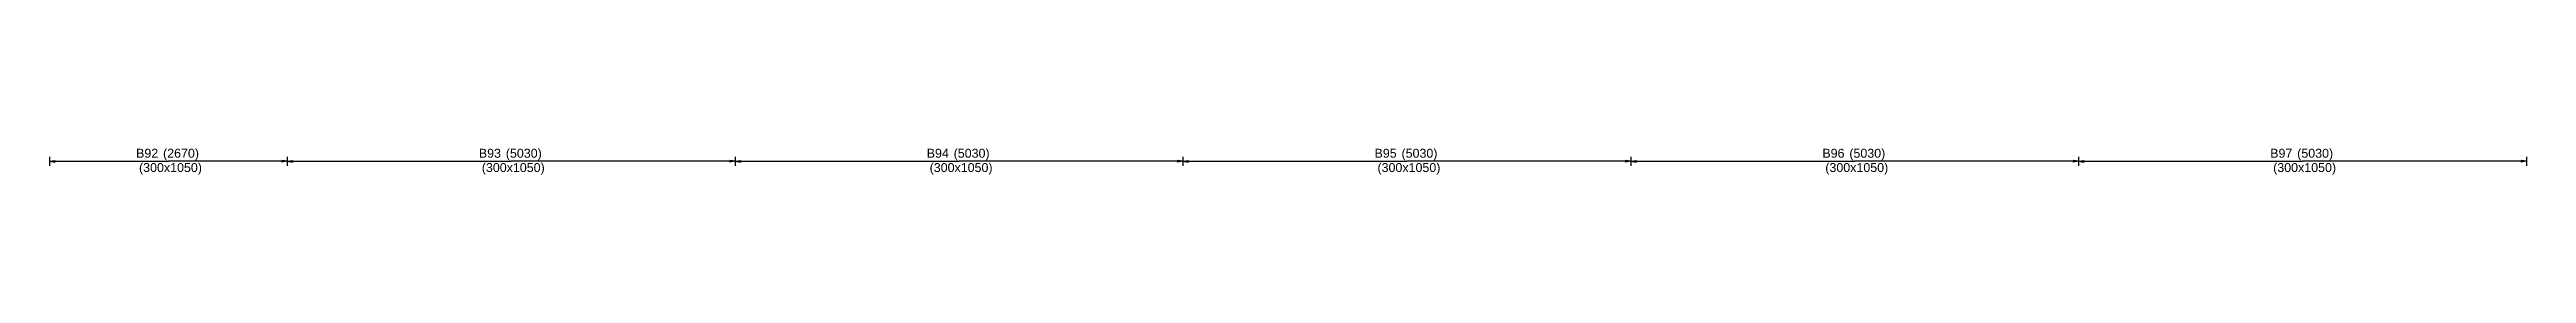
# Model space of a CAD drawing. Extents: x 0 to 98, y 3 to 248.
# Drawn here: x 40.18 to 68, y 122.94 to 123.24 of the extents above; entities that cross this region are included whole.
import ezdxf

# ---------------------------------------------------------------- set-up
doc = ezdxf.new("R2010")
doc.units = 0
for name, color, linetype in [('Beam_Dimensions_LS', 3, 'CONTINUOUS'), ('Beam_NameLS', 6, 'CONTINUOUS'), ('span_dim', 7, 'CONTINUOUS'), ('spanline', 7, 'CONTINUOUS')]:
    doc.layers.add(name, color=color, linetype=linetype)
doc.styles.add('STRUDS_Arial', font='ARIAL.TTF', dxfattribs={"height": 0.04})

msp = doc.modelspace()

# ---------------------------------------------------------------- texts
at = {"layer": 'Beam_Dimensions_LS', "style": 'STRUDS_Arial'}
for p in [(41.185, 122.97), (45.035, 122.97), (50.065, 122.97), (55.095, 122.97), (60.125, 122.97), (65.155, 122.97)]:
    msp.add_text('(300x1050)', height=0.1, dxfattribs=at).set_placement(p)
at = {"layer": 'Beam_NameLS', "style": 'STRUDS_Arial'}
for s, p in [('B92', (41.152, 123.13)), ('B93', (45.002, 123.13)), ('B94', (50.032, 123.13)), ('B95', (55.062, 123.13)), ('B96', (60.092, 123.13)), ('B97', (65.122, 123.13))]:
    msp.add_text(s, height=0.1, dxfattribs=at).set_placement(p)
at = {"layer": 'span_dim', "style": 'STRUDS_Arial'}
for s, p in [(' (2670) ', (41.416, 123.13)), (' (5030) ', (45.266, 123.13)), (' (5030) ', (50.296, 123.13)), (' (5030) ', (55.326, 123.13)), (' (5030) ', (60.356, 123.13)), (' (5030) ', (65.386, 123.13))]:
    msp.add_text(s, height=0.1, dxfattribs=at).set_placement(p)

# ---------------------------------------------------------------- linework, layer by layer
at = {"layer": 'spanline'}
for p, q in [((40.18, 123.14), (40.18, 123.04)), ((40.18, 123.09), (40.24, 123.1)), ((40.18, 123.09), (41.515, 123.09)), ((40.18, 123.09), (40.24, 123.08)), ((40.24, 123.1), (40.24, 123.08)), ((42.85, 123.09), (41.515, 123.09)), ((42.85, 123.09), (42.79, 123.1)), ((42.79, 123.1), (42.79, 123.08)), ((42.85, 123.09), (42.79, 123.08)), ((42.85, 123.14), (42.85, 123.04)), ((42.85, 123.14), (42.85, 123.04)), ((42.85, 123.09), (42.91, 123.1)), ((42.85, 123.09), (45.365, 123.09)), ((42.85, 123.09), (42.91, 123.08)), ((42.91, 123.1), (42.91, 123.08)), ((47.88, 123.09), (45.365, 123.09)), ((47.88, 123.09), (47.82, 123.1)), ((47.82, 123.1), (47.82, 123.08)), ((47.88, 123.09), (47.82, 123.08)), ((47.88, 123.14), (47.88, 123.04)), ((47.88, 123.14), (47.88, 123.04)), ((47.88, 123.09), (47.94, 123.1)), ((47.88, 123.09), (50.395, 123.09)), ((47.88, 123.09), (47.94, 123.08)), ((47.94, 123.1), (47.94, 123.08)), ((52.91, 123.09), (50.395, 123.09)), ((52.91, 123.09), (52.85, 123.1)), ((52.85, 123.1), (52.85, 123.08)), ((52.91, 123.09), (52.85, 123.08)), ((52.91, 123.14), (52.91, 123.04)), ((52.91, 123.14), (52.91, 123.04)), ((52.91, 123.09), (52.97, 123.1)), ((52.91, 123.09), (55.425, 123.09)), ((52.91, 123.09), (52.97, 123.08)), ((52.97, 123.1), (52.97, 123.08)), ((57.94, 123.09), (55.425, 123.09)), ((57.94, 123.09), (57.88, 123.1)), ((57.88, 123.1), (57.88, 123.08)), ((57.94, 123.09), (57.88, 123.08)), ((57.94, 123.14), (57.94, 123.04)), ((57.94, 123.14), (57.94, 123.04)), ((57.94, 123.09), (58, 123.1)), ((57.94, 123.09), (60.455, 123.09)), ((57.94, 123.09), (58, 123.08)), ((58, 123.1), (58, 123.08)), ((62.97, 123.09), (60.455, 123.09)), ((62.97, 123.09), (62.91, 123.1)), ((62.91, 123.1), (62.91, 123.08)), ((62.97, 123.09), (62.91, 123.08)), ((62.97, 123.14), (62.97, 123.04)), ((62.97, 123.14), (62.97, 123.04)), ((62.97, 123.09), (63.03, 123.1)), ((62.97, 123.09), (65.485, 123.09)), ((62.97, 123.09), (63.03, 123.08)), ((63.03, 123.1), (63.03, 123.08)), ((68, 123.09), (65.485, 123.09)), ((68, 123.09), (67.94, 123.1)), ((67.94, 123.1), (67.94, 123.08)), ((68, 123.09), (67.94, 123.08)), ((68, 123.14), (68, 123.04))]:
    msp.add_line(p, q, dxfattribs=at)
for points in [[(40.18, 123.09), (40.24, 123.1), (40.18, 123.09), (40.24, 123.08)], [(42.85, 123.09), (42.79, 123.1), (42.85, 123.09), (42.79, 123.08)], [(42.85, 123.09), (42.91, 123.1), (42.85, 123.09), (42.91, 123.08)], [(47.88, 123.09), (47.82, 123.1), (47.88, 123.09), (47.82, 123.08)], [(47.88, 123.09), (47.94, 123.1), (47.88, 123.09), (47.94, 123.08)], [(52.91, 123.09), (52.85, 123.1), (52.91, 123.09), (52.85, 123.08)], [(52.91, 123.09), (52.97, 123.1), (52.91, 123.09), (52.97, 123.08)], [(57.94, 123.09), (57.88, 123.1), (57.94, 123.09), (57.88, 123.08)], [(57.94, 123.09), (58, 123.1), (57.94, 123.09), (58, 123.08)], [(62.97, 123.09), (62.91, 123.1), (62.97, 123.09), (62.91, 123.08)], [(62.97, 123.09), (63.03, 123.1), (62.97, 123.09), (63.03, 123.08)], [(68, 123.09), (67.94, 123.1), (68, 123.09), (67.94, 123.08)]]:
    msp.add_solid(points, dxfattribs=at)

msp.set_redraw_order([(e.dxf.handle, doc.entitydb.next_handle()) for e in msp.query("TEXT MTEXT ATTDEF DIMENSION ARC_DIMENSION")])  # texts and dimensions are drawn at this point

doc.saveas('drawing.dxf')
